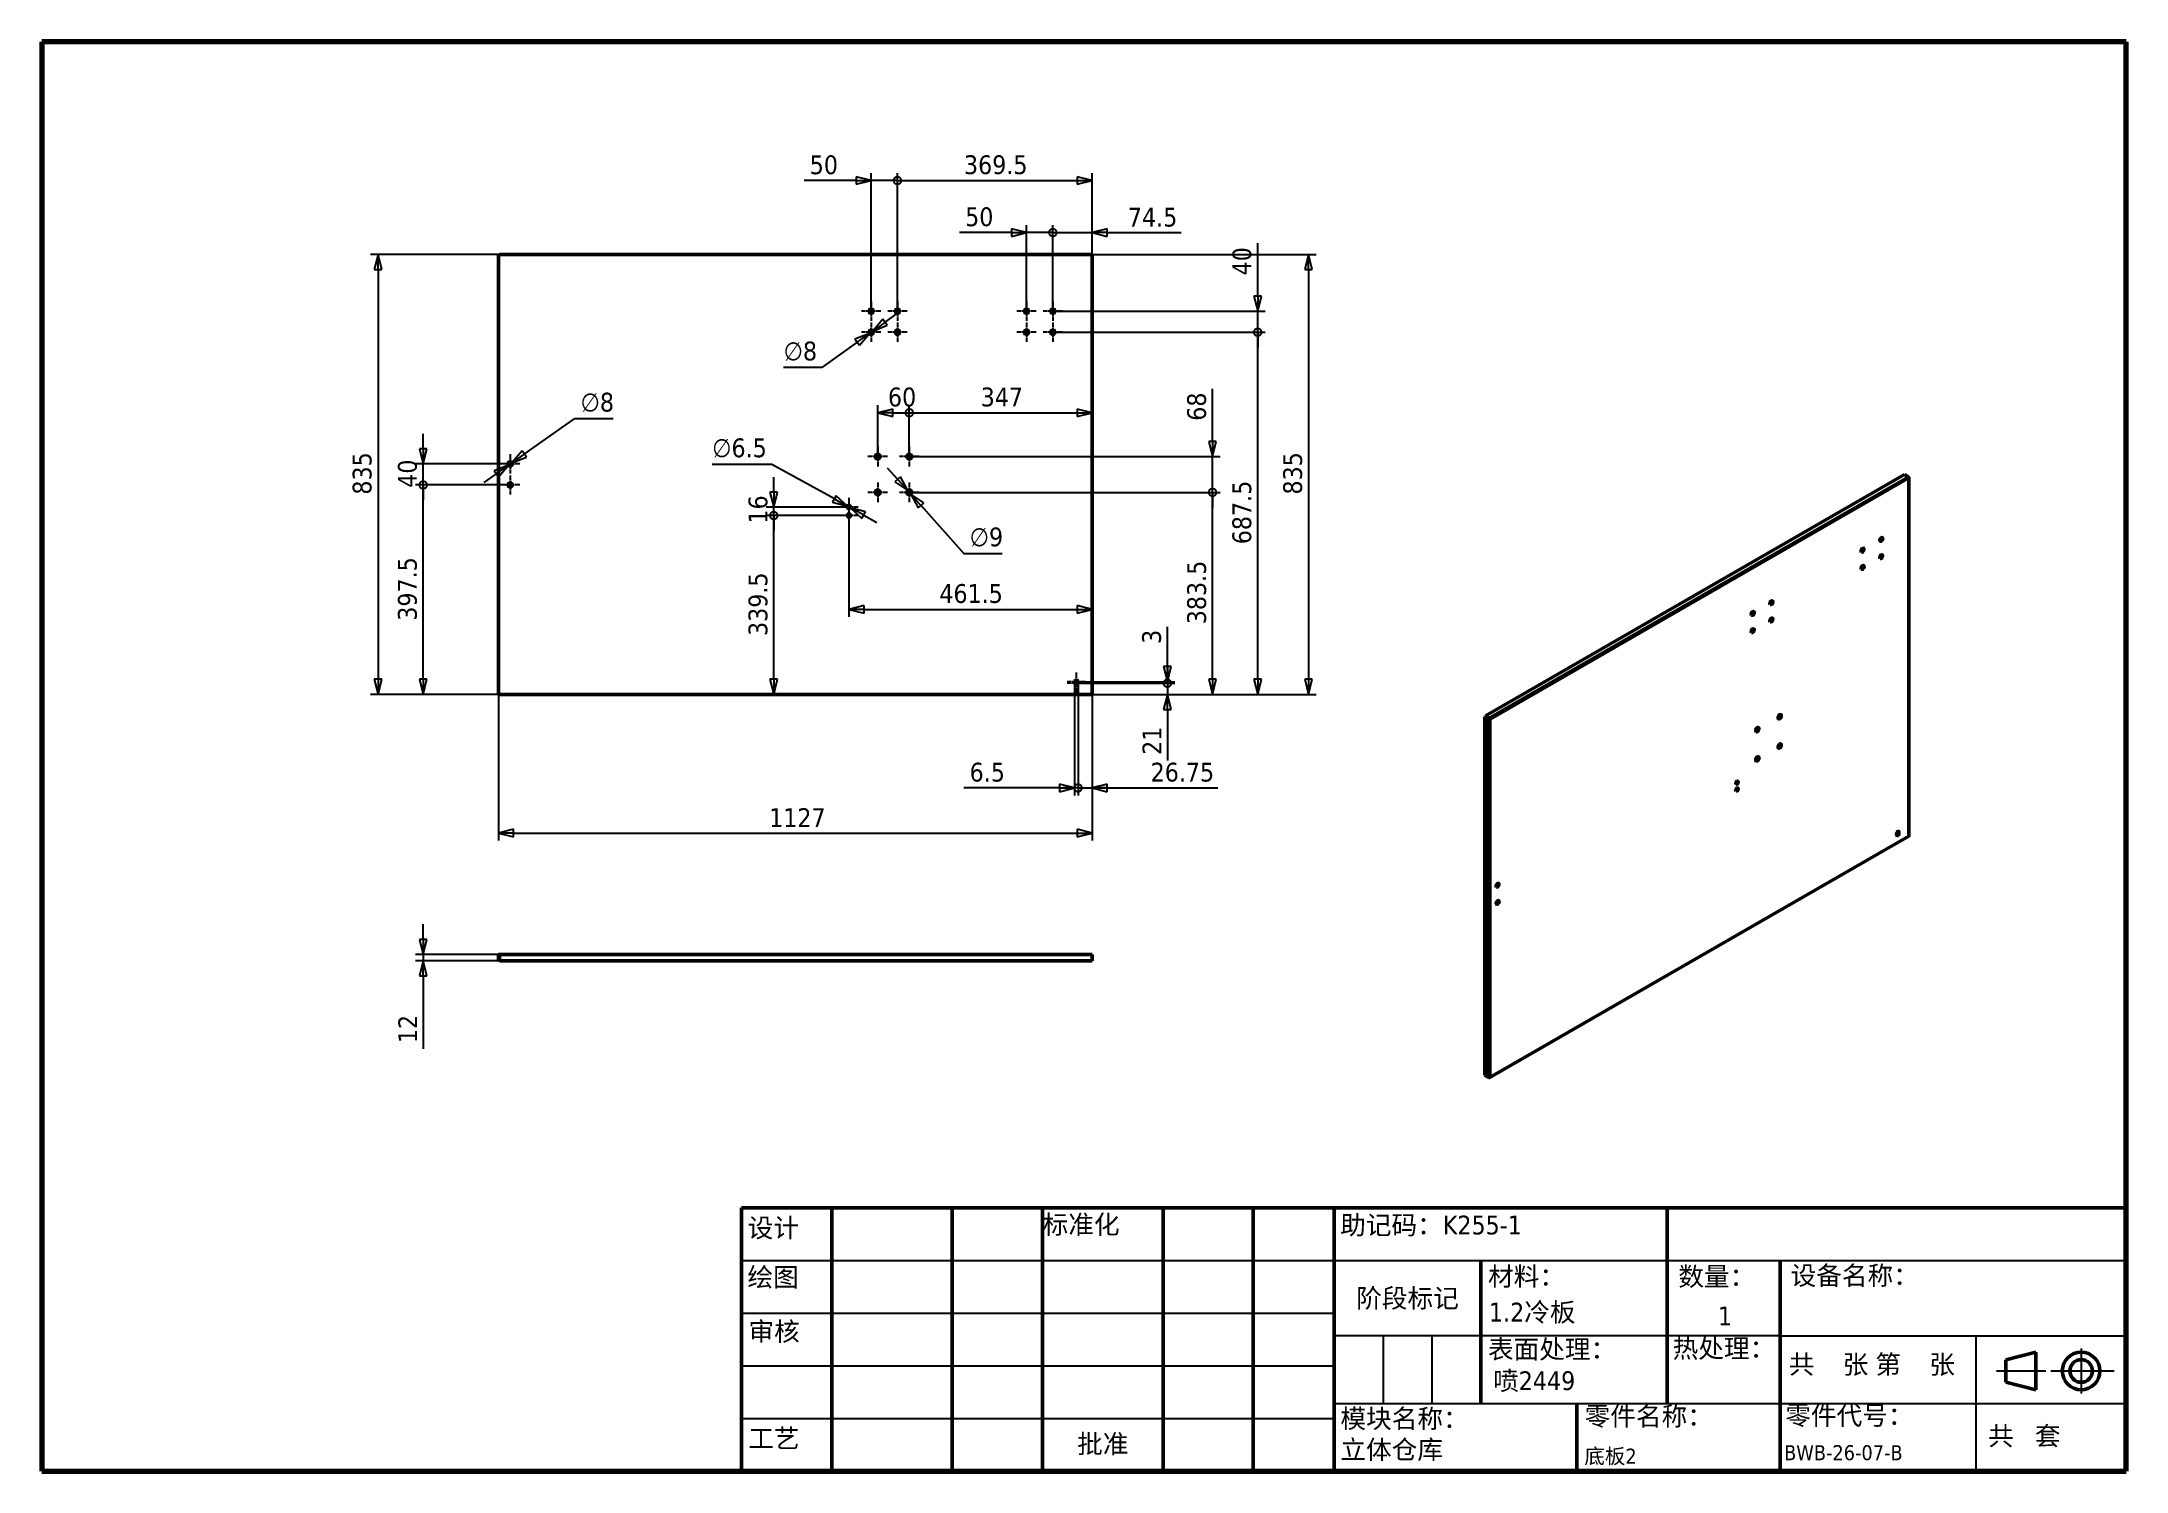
# Model space of a CAD drawing. Header units: millimetres. Extents: x 143 to 4100, y 143 to 2857.
import ezdxf
from ezdxf.enums import TextEntityAlignment as Align

# ---------------------------------------------------------------- set-up
doc = ezdxf.new("R2010")
doc.units = ezdxf.units.MM
doc.header["$LTSCALE"] = 14.285714
doc.linetypes.add('CHAIN', pattern=[0.3543, 0.2362, -0.0295, 0.0591, -0.0295])
for name, color, linetype, lineweight in [('中心标记 (ISO)', 1, 'Continuous', 25), ('中心线 (ISO)', 1, 'Continuous', 25), ('可见 (ISO)', 7, 'Continuous', 50), ('可见窄的 (ISO)', 7, 'Continuous', 35), ('图框 (ISO)', 7, 'Continuous', 70), ('尺寸 (ISO)', 5, 'Continuous', 25), ('标题 (ISO)', 7, 'Continuous', 50), ('符号 (ISO)', 7, 'Continuous', 25)]:
    doc.layers.add(name, color=color, linetype=linetype, lineweight=lineweight)
doc.styles.add('文本样式19', font='tahoma.ttf')
doc.styles.add('文本样式91', font='tahoma.ttf')
doc.styles.add('注释文本 (ISO)', font='tahoma.ttf')
doc.dimstyles.new('默认 (GB)', dxfattribs={"dimscale": 14.285714, "dimtxt": 2.5, "dimasz": 2, "dimexe": 1, "dimexo": 0, "dimgap": 0.75, "dimtad": 1, "dimtoh": 1, "dimrnd": 1e-08, "dimdsep": 46, "dimtxsty": '注释文本 (ISO)', "dimblk": 'Filled-1', "dimcen": 0.09, "dimdle": 10, "dimclrd": 256, "dimclre": 256, "dimclrt": 256, "dimaunit": 1, "dimazin": 2, "dimtfac": 0.8, "dimtdec": 3, "dimtmove": 0, "dimatfit": 3, "dimldrblk": 'Filled-2', "dimfxl": 0, "dimtolj": 1, "dimtzin": 0, "dimlwd": -1, "dimlwe": -1, "dimarcsym": 0})

msp = doc.modelspace()

# ---------------------------------------------------------------- texts
at = {"layer": '符号 (ISO)', "insert": (3324.8196, 455.7257), "char_height": 35.71429, "attachment_point": 1, "style": '注释文本 (ISO)'}
msp.add_mtext('{1}', dxfattribs=at)
at = {"layer": '符号 (ISO)', "insert": (2897.9641, 332.7772), "char_height": 35.71429, "width": 228.571429, "attachment_point": 1, "style": '注释文本 (ISO)'}
msp.add_mtext('{喷2449}', dxfattribs=at)

# ---------------------------------------------------------------- blocks, each defined once
blk = doc.blocks.new('图框 A3-A4')
at = {"layer": '图框 (ISO)'}
for p, q in [((287, 200), (10, 200)), ((10, 200), (10, 10)), ((287, 10), (287, 200)), ((10, 10), (287, 10))]:
    blk.add_line(p, q, dxfattribs=at)
blk = doc.blocks.new('标题栏 GB1')
at = {"layer": '标题 (ISO)'}
for p, q in [((194.57, 65.23), (194.57, 72.23)), ((194.57, 72.23), (378.57, 72.23)), ((206.57, 65.23), (206.57, 72.23)), ((222.57, 65.23), (222.57, 72.23)), ((234.57, 65.23), (234.57, 72.23)), ((250.57, 65.23), (250.57, 72.23)), ((262.57, 65.23), (262.57, 72.23)), ((273.31, 65.23), (273.31, 72.23)), ((317.57, 65.23), (317.57, 72.23)), ((378.57, 72.23), (378.57, 65.23)), ((194.57, 37.23), (194.57, 65.23)), ((206.57, 37.23), (206.57, 65.23)), ((222.57, 44.23), (222.57, 65.23)), ((234.57, 37.23), (234.57, 65.23)), ((250.57, 37.23), (250.57, 65.23)), ((262.57, 37.23), (262.57, 65.23)), ((273.31, 65.23), (273.31, 37.23)), ((317.57, 55.23), (317.57, 65.23)), ((378.57, 65.23), (378.57, 37.23)), ((317.57, 55.23), (317.57, 46.23)), ((366.57, 53.06), (362.57, 52.06)), ((366.57, 48.06), (366.57, 53.06)), ((362.57, 52.06), (362.57, 49.06)), ((362.57, 49.06), (366.57, 48.06)), ((305.57, 46.23), (305.57, 37.23)), ((222.57, 44.23), (222.57, 37.23)), ((378.57, 37.23), (194.57, 37.23))]:
    blk.add_line(p, q, dxfattribs=at)
at = {"layer": '标题 (ISO)', "lineweight": 25}
for p, q in [((194.57, 65.23), (273.31, 65.23)), ((273.31, 65.23), (378.57, 65.23)), ((194.57, 58.23), (273.31, 58.23)), ((332.57, 55.23), (273.31, 55.23)), ((279.81, 55.23), (279.81, 46.23)), ((286.31, 55.23), (286.31, 46.23)), ((332.57, 55.23), (378.57, 55.23)), ((358.57, 55.23), (358.57, 46.23)), ((372.58, 53.56), (372.58, 47.56)), ((194.57, 51.23), (273.31, 51.23)), ((361.32, 50.56), (367.88, 50.56)), ((368.55, 50.56), (370.07, 50.56)), ((370.07, 50.56), (376.97, 50.56)), ((273.31, 46.23), (378.57, 46.23)), ((358.57, 46.23), (358.57, 37.23)), ((194.57, 44.23), (273.31, 44.23))]:
    blk.add_line(p, q, dxfattribs=at)
at = {"layer": '标题 (ISO)', "lineweight": 50}
for p, q in [((292.81, 65.23), (292.81, 46.23)), ((332.57, 65.23), (332.57, 37.23))]:
    blk.add_line(p, q, dxfattribs=at)
at = {"layer": '标题 (ISO)'}
for radius in [2.5, 1.5]:
    blk.add_circle((372.57, 50.56), radius, dxfattribs=at)
at = {"layer": '标题 (ISO)', "style": '注释文本 (ISO)'}
blk.add_text('阶段标记', height=2.5, dxfattribs=at).set_placement((283.06, 60.23), align=Align.MIDDLE_CENTER)
at = {"layer": '标题 (ISO)', "char_height": 2.5, "style": '注释文本 (ISO)'}
for s, insert, attachment_point in [('\\fTahoma|b0|i0;设计', (195.38, 70.83), 1), ('\\fTahoma|b0|i0;标准化', (234.57, 71.28), 1), ('助记码：K255-1', (274.11, 71.21), 1), ('\\fTahoma|b0|i0;绘图', (195.35, 64.28), 1), ('\\fTahoma|b0|i0;材料：', (293.76, 64.39), 1), ('\\fTahoma|b0|i0;数量：', (319.04, 64.37), 1), ('\\fTahoma|b0|i0;设备名称：', (333.96, 64.5), 1), ('\\fTahoma|b0|i0;审核', (195.48, 57.07), 1), ('\\fTahoma|b0|i0;热处理：', (318.29, 54.82), 1), ('\\fTahoma|b0|i0;零件名称：', (306.59, 45.8), 1), ('\\fTahoma|b0|i0;零件代号：', (333.25, 45.9), 1), ('\\fTahoma|b0|i0;批准', (242.57, 40.73), 5)]:
    blk.add_mtext(s, dxfattribs=dict(at, insert=insert, attachment_point=attachment_point))
at = {"layer": '标题 (ISO)', "char_height": 2.5, "attachment_point": 1, "style": '注释文本 (ISO)'}
for s, insert, width in [('\\fTahoma|b0|i0;表面处理：', (293.74, 54.71), 17.19), ('共    张 第    张', (333.72, 52.69), 27.2374), ('\\fTahoma|b0|i0;工艺', (195.45, 42.85), 6.876), ('\\fTahoma|b0|i0;  共   套', (358.32, 43.18), 17.7919)]:
    blk.add_mtext(s, dxfattribs=dict(at, insert=insert, width=width))
at = {"layer": '标题 (ISO)', "insert": (274.14, 45.48), "char_height": 2.5, "attachment_point": 1, "line_spacing_factor": 0.987884, "style": '注释文本 (ISO)'}
blk.add_mtext('模块名称：\\P立体仓库', dxfattribs=at)
at = {"layer": '标题 (ISO)'}
for tag, p, height, style in [('材料_001', (293.88, 57.13), 2.5, '注释文本 (ISO)'), ('零件代号_001', (306.55, 38.24), 2, '文本样式91'), ('描述_001', (333.1, 38.7), 2, '文本样式91')]:
    blk.add_attdef(tag, p, '', height=height, dxfattribs=dict(at, style=style))
at = {"layer": '标题 (ISO)', "style": '文本样式91'}
blk.add_attdef('热处理', text='', height=2, dxfattribs=at).set_placement((318.2, 50.63), align=Align.TOP_LEFT)
at = {"layer": '标题 (ISO)', "style": '文本样式19'}
for tag, p in [('工程核准人', (256.57, 40.73)), ('工程批准日期', (267.94, 40.73))]:
    blk.add_attdef(tag, text='', height=1, dxfattribs=at).set_placement(p, align=Align.MIDDLE_CENTER)
blk = doc.blocks.new('Filled-1')
at = {"color": 0}
for p, q in [((0, 0), (-1, 0.25)), ((-1, 0.25), (-1, -0.25)), ((-1, 0), (0, 0)), ((-1, -0.25), (0, 0))]:
    blk.add_line(p, q, dxfattribs=at)
at = {"color": 0, "flags": 128}
blk.add_lwpolyline([(-1, -0.25), (0, 0)], dxfattribs=at)
at = {"color": 0}
blk.add_solid([(-1, -0.25), (0, 0), (-1, 0.25), (-1, -0.25)], dxfattribs=at)
blk = doc.blocks.new('*D7')
at = {"layer": 'Defpoints', "color": 0}
for p in [(1012.2, 2453), (781.3, 1618), (1012.2, 1618)]:
    blk.add_point(p, dxfattribs=at)
at = {"layer": '尺寸 (ISO)'}
for p, q in [((1012.2, 2453), (767, 2453)), ((781.3, 2424.4), (781.3, 1646.6)), ((1012.2, 1618), (767, 1618))]:
    blk.add_line(p, q, dxfattribs=at)
at = {"layer": '尺寸 (ISO)', "xscale": 28.57142857142857, "yscale": 28.57142857142857, "zscale": 28.57142857142857}
for p, rotation in [((781.3, 2453), 90), ((781.3, 1618), 270)]:
    blk.add_blockref('Filled-1', p, dxfattribs=dict(at, rotation=rotation))
at = {"layer": '尺寸 (ISO)', "insert": (733.2, 1997.2), "char_height": 35.71, "attachment_point": 1, "rotation": 90, "style": '注释文本 (ISO)'}
blk.add_mtext('\\A1;835', dxfattribs=at)
blk = doc.blocks.new('Filled-2')
at = {"color": 0}
for p, q in [((0, 0), (-1, 0.125)), ((-1, 0.125), (-1, -0.125)), ((-1, 0), (0, 0)), ((-1, -0.125), (0, 0))]:
    blk.add_line(p, q, dxfattribs=at)
at = {"color": 0, "flags": 128}
blk.add_lwpolyline([(-1, -0.125), (0, 0)], dxfattribs=at)
at = {"color": 0}
blk.add_solid([(-1, -0.125), (0, 0), (-1, 0.125), (-1, -0.125)], dxfattribs=at)
blk = doc.blocks.new('*D8')
at = {"layer": 'Defpoints', "color": 0}
for p in [(1009.8, 1620.4), (2136.8, 1620.4), (2136.8, 1354.6)]:
    blk.add_point(p, dxfattribs=at)
at = {"layer": '尺寸 (ISO)'}
for p, q in [((1009.8, 1620.4), (1009.8, 1340.3)), ((2136.8, 1620.4), (2136.8, 1340.3)), ((1038.4, 1354.6), (2108.3, 1354.6))]:
    blk.add_line(p, q, dxfattribs=at)
at = {"layer": '尺寸 (ISO)', "xscale": 28.57142857142857, "yscale": 28.57142857142857, "zscale": 28.57142857142857, "rotation": 180}
blk.add_blockref('Filled-1', (1009.8, 1354.6), dxfattribs=at)
at = {"layer": '尺寸 (ISO)', "xscale": 28.57142857142857, "yscale": 28.57142857142857, "zscale": 28.57142857142857}
blk.add_blockref('Filled-1', (2136.8, 1354.6), dxfattribs=at)
at = {"layer": '尺寸 (ISO)', "insert": (1523.7, 1401.8), "char_height": 35.71, "attachment_point": 1, "style": '注释文本 (ISO)'}
blk.add_mtext('\\A1;1127', dxfattribs=at)
blk = doc.blocks.new('*D9')
at = {"layer": 'Defpoints', "color": 0}
for p in [(867, 1112.3), (1011.9, 1124.3), (1012.2, 1112.3)]:
    blk.add_point(p, dxfattribs=at)
at = {"layer": '尺寸 (ISO)'}
for p, q in [((867, 1152.9), (867, 1181.5)), ((1011.9, 1124.3), (852.7, 1124.3)), ((1012.2, 1112.3), (852.7, 1112.3)), ((867, 1124.3), (867, 1112.3)), ((867, 1083.8), (867, 945))]:
    blk.add_line(p, q, dxfattribs=at)
at = {"layer": '尺寸 (ISO)', "xscale": 28.57142857142857, "yscale": 28.57142857142857, "zscale": 28.57142857142857}
for p, rotation in [((867, 1124.3), 270), ((867, 1112.3), 90)]:
    blk.add_blockref('Filled-1', p, dxfattribs=dict(at, rotation=rotation))
at = {"layer": '尺寸 (ISO)', "insert": (819.8, 955.8), "char_height": 35.71, "attachment_point": 1, "rotation": 90, "style": '注释文本 (ISO)'}
blk.add_mtext('\\A1;12', dxfattribs=at)
blk = doc.blocks.new('_DotSmall')
at = {"color": 0, "linetype": 'ByBlock', "const_width": 0.5}
blk.add_lwpolyline([(-0.0625, 0, 1), (0.0625, 0, 1)], format="xyb", close=True, dxfattribs=at)
blk = doc.blocks.new('*D10')
at = {"layer": 'Defpoints', "color": 0}
for p in [(867, 2015.5), (1032.3, 2015.5), (1012.2, 1618)]:
    blk.add_point(p, dxfattribs=at)
at = {"layer": '尺寸 (ISO)'}
for p, q in [((1032.3, 2015.5), (852.7, 2015.5)), ((867, 1646.6), (867, 2015.5)), ((1012.2, 1618), (852.7, 1618))]:
    blk.add_line(p, q, dxfattribs=at)
at = {"layer": '尺寸 (ISO)', "xscale": 28.57142857142857, "yscale": 28.57142857142857, "zscale": 28.57142857142857}
for name, p, rotation in [('_DotSmall', (867, 2015.5), 90), ('Filled-1', (867, 1618), 270)]:
    blk.add_blockref(name, p, dxfattribs=dict(at, rotation=rotation))
at = {"layer": '尺寸 (ISO)', "insert": (819.1, 1757.8), "char_height": 35.71, "attachment_point": 1, "rotation": 90, "style": '注释文本 (ISO)'}
blk.add_mtext('\\A1;397.5', dxfattribs=at)
blk = doc.blocks.new('*D12')
at = {"layer": 'Defpoints', "color": 0}
for p in [(867, 2055.5), (1032.3, 2055.5), (1032.3, 2015.5)]:
    blk.add_point(p, dxfattribs=at)
at = {"layer": '尺寸 (ISO)'}
for p, q in [((867, 2084.1), (867, 2112.6)), ((1032.3, 2055.5), (852.7, 2055.5)), ((867, 2015.5), (867, 2055.5)), ((1032.3, 2015.5), (852.7, 2015.5)), ((867, 2015.5), (867, 1986.9))]:
    blk.add_line(p, q, dxfattribs=at)
at = {"layer": '尺寸 (ISO)', "xscale": 28.57142857142857, "yscale": 28.57142857142857, "zscale": 28.57142857142857}
for name, p, rotation in [('Filled-1', (867, 2055.5), 270), ('_DotSmall', (867, 2015.5), 90)]:
    blk.add_blockref(name, p, dxfattribs=dict(at, rotation=rotation))
at = {"layer": '尺寸 (ISO)', "insert": (819.1, 2010.2), "char_height": 35.71, "attachment_point": 1, "rotation": 90, "style": '注释文本 (ISO)'}
blk.add_mtext('\\A1;40', dxfattribs=at)
blk = doc.blocks.new('*D13')
at = {"layer": 'Defpoints', "color": 0}
for p in [(2110.1, 1639), (2136.8, 1620.4), (2136.8, 1440.3)]:
    blk.add_point(p, dxfattribs=at)
at = {"layer": '尺寸 (ISO)'}
for p, q in [((2110.1, 1639), (2110.1, 1426)), ((2136.8, 1620.4), (2136.8, 1426)), ((2110.1, 1440.3), (2081.5, 1440.3)), ((2110.1, 1440.3), (2136.8, 1440.3)), ((2165.4, 1440.3), (2375.6, 1440.3))]:
    blk.add_line(p, q, dxfattribs=at)
at = {"layer": '尺寸 (ISO)', "xscale": 28.57142857142857, "yscale": 28.57142857142857, "zscale": 28.57142857142857}
blk.add_blockref('_DotSmall', (2110.1, 1440.3), dxfattribs=at)
at = {"layer": '尺寸 (ISO)', "xscale": 28.57142857142857, "yscale": 28.57142857142857, "zscale": 28.57142857142857, "rotation": 180}
blk.add_blockref('Filled-1', (2136.8, 1440.3), dxfattribs=at)
at = {"layer": '尺寸 (ISO)', "insert": (2247.9, 1488.2), "char_height": 35.71, "attachment_point": 1, "style": '注释文本 (ISO)'}
blk.add_mtext('\\A1;26.75', dxfattribs=at)
blk = doc.blocks.new('*D14')
at = {"layer": 'Defpoints', "color": 0}
for p in [(2103.6, 1639), (2110.1, 1639), (2110.1, 1440.3)]:
    blk.add_point(p, dxfattribs=at)
at = {"layer": '尺寸 (ISO)'}
for p, q in [((2103.6, 1639), (2103.6, 1426)), ((2110.1, 1639), (2110.1, 1426)), ((2075, 1440.3), (1893.6, 1440.3)), ((2110.1, 1440.3), (2103.6, 1440.3)), ((2110.1, 1440.3), (2167.2, 1440.3))]:
    blk.add_line(p, q, dxfattribs=at)
at = {"layer": '尺寸 (ISO)', "xscale": 28.57142857142857, "yscale": 28.57142857142857, "zscale": 28.57142857142857}
blk.add_blockref('Filled-1', (2103.6, 1440.3), dxfattribs=at)
at = {"layer": '尺寸 (ISO)', "xscale": 28.57142857142857, "yscale": 28.57142857142857, "zscale": 28.57142857142857, "rotation": 180}
blk.add_blockref('_DotSmall', (2110.1, 1440.3), dxfattribs=at)
at = {"layer": '尺寸 (ISO)', "insert": (1904.3, 1488.2), "char_height": 35.71, "attachment_point": 1, "style": '注释文本 (ISO)'}
blk.add_mtext('\\A1;6.5', dxfattribs=at)
blk = doc.blocks.new('*D15')
at = {"layer": 'Defpoints', "color": 0}
for p in [(2110.1, 1639), (2279.7, 1639), (2136.8, 1618)]:
    blk.add_point(p, dxfattribs=at)
at = {"layer": '尺寸 (ISO)'}
for p, q in [((2279.7, 1639), (2279.7, 1696.1)), ((2110.1, 1639), (2294, 1639)), ((2279.7, 1639), (2279.7, 1618)), ((2136.8, 1618), (2294, 1618)), ((2279.7, 1589.4), (2279.7, 1492.4))]:
    blk.add_line(p, q, dxfattribs=at)
at = {"layer": '尺寸 (ISO)', "xscale": 28.57142857142857, "yscale": 28.57142857142857, "zscale": 28.57142857142857}
for name, p, rotation in [('_DotSmall', (2279.7, 1639), 270), ('Filled-1', (2279.7, 1618), 90)]:
    blk.add_blockref(name, p, dxfattribs=dict(at, rotation=rotation))
at = {"layer": '尺寸 (ISO)', "insert": (2232.5, 1503.1), "char_height": 35.71, "attachment_point": 1, "rotation": 90, "style": '注释文本 (ISO)'}
blk.add_mtext('\\A1;21', dxfattribs=at)
blk = doc.blocks.new('*D16')
at = {"layer": 'Defpoints', "color": 0}
for p in [(2110.1, 1642), (2110.1, 1639), (2279.7, 1642)]:
    blk.add_point(p, dxfattribs=at)
at = {"layer": '尺寸 (ISO)'}
for p, q in [((2279.7, 1670.6), (2279.7, 1746.2)), ((2110.1, 1642), (2294, 1642)), ((2110.1, 1639), (2294, 1639)), ((2279.7, 1639), (2279.7, 1642)), ((2279.7, 1639), (2279.7, 1610.4))]:
    blk.add_line(p, q, dxfattribs=at)
at = {"layer": '尺寸 (ISO)', "xscale": 28.57142857142857, "yscale": 28.57142857142857, "zscale": 28.57142857142857}
for name, p, rotation in [('Filled-1', (2279.7, 1642), 270), ('_DotSmall', (2279.7, 1639), 90)]:
    blk.add_blockref(name, p, dxfattribs=dict(at, rotation=rotation))
at = {"layer": '尺寸 (ISO)', "insert": (2231.8, 1713.8), "char_height": 35.71, "attachment_point": 1, "rotation": 90, "style": '注释文本 (ISO)'}
blk.add_mtext('\\A1;3', dxfattribs=at)
blk = doc.blocks.new('*D17')
at = {"layer": 'Defpoints', "color": 0}
for p in [(1789.8, 2001.5), (2365.4, 2001.5), (2136.8, 1618)]:
    blk.add_point(p, dxfattribs=at)
at = {"layer": '尺寸 (ISO)'}
for p, q in [((1789.8, 2001.5), (2379.7, 2001.5)), ((2365.4, 1646.6), (2365.4, 2001.5)), ((2136.8, 1618), (2379.7, 1618))]:
    blk.add_line(p, q, dxfattribs=at)
at = {"layer": '尺寸 (ISO)', "xscale": 28.57142857142857, "yscale": 28.57142857142857, "zscale": 28.57142857142857}
for name, p, rotation in [('_DotSmall', (2365.4, 2001.5), 90), ('Filled-1', (2365.4, 1618), 270)]:
    blk.add_blockref(name, p, dxfattribs=dict(at, rotation=rotation))
at = {"layer": '尺寸 (ISO)', "insert": (2317.3, 1751.1), "char_height": 35.71, "attachment_point": 1, "rotation": 90, "style": '注释文本 (ISO)'}
blk.add_mtext('\\A1;383.5', dxfattribs=at)
blk = doc.blocks.new('*D18')
at = {"layer": 'Defpoints', "color": 0}
for p in [(1789.8, 2069.5), (2365.4, 2069.5), (1789.8, 2001.5)]:
    blk.add_point(p, dxfattribs=at)
at = {"layer": '尺寸 (ISO)'}
for p, q in [((2365.4, 2098.1), (2365.4, 2197.9)), ((1789.8, 2069.5), (2379.7, 2069.5)), ((2365.4, 2001.5), (2365.4, 2069.5)), ((1789.8, 2001.5), (2379.7, 2001.5)), ((2365.4, 2001.5), (2365.4, 1972.9))]:
    blk.add_line(p, q, dxfattribs=at)
at = {"layer": '尺寸 (ISO)', "xscale": 28.57142857142857, "yscale": 28.57142857142857, "zscale": 28.57142857142857}
for name, p, rotation in [('Filled-1', (2365.4, 2069.5), 270), ('_DotSmall', (2365.4, 2001.5), 90)]:
    blk.add_blockref(name, p, dxfattribs=dict(at, rotation=rotation))
at = {"layer": '尺寸 (ISO)', "insert": (2317.3, 2137.4), "char_height": 35.71, "attachment_point": 1, "rotation": 90, "style": '注释文本 (ISO)'}
blk.add_mtext('\\A1;68', dxfattribs=at)
blk = doc.blocks.new('*D19')
at = {"layer": 'Defpoints', "color": 0}
for p in [(2062.3, 2305.5), (2451.1, 2305.5), (2136.8, 1618)]:
    blk.add_point(p, dxfattribs=at)
at = {"layer": '尺寸 (ISO)'}
for p, q in [((2062.3, 2305.5), (2465.4, 2305.5)), ((2451.1, 1646.6), (2451.1, 2305.5)), ((2136.8, 1618), (2465.4, 1618))]:
    blk.add_line(p, q, dxfattribs=at)
at = {"layer": '尺寸 (ISO)', "xscale": 28.57142857142857, "yscale": 28.57142857142857, "zscale": 28.57142857142857}
for name, p, rotation in [('_DotSmall', (2451.1, 2305.5), 90), ('Filled-1', (2451.1, 1618), 270)]:
    blk.add_blockref(name, p, dxfattribs=dict(at, rotation=rotation))
at = {"layer": '尺寸 (ISO)', "insert": (2403.1, 1903), "char_height": 35.71, "attachment_point": 1, "rotation": 90, "style": '注释文本 (ISO)'}
blk.add_mtext('\\A1;687.5', dxfattribs=at)
blk = doc.blocks.new('*D20')
at = {"layer": 'Defpoints', "color": 0}
for p in [(2062.3, 2345.5), (2451.1, 2345.5), (2062.3, 2305.5)]:
    blk.add_point(p, dxfattribs=at)
at = {"layer": '尺寸 (ISO)'}
for p, q in [((2451.1, 2374.1), (2451.1, 2474.8)), ((2062.3, 2345.5), (2465.4, 2345.5)), ((2451.1, 2305.5), (2451.1, 2345.5)), ((2062.3, 2305.5), (2465.4, 2305.5)), ((2451.1, 2305.5), (2451.1, 2276.9))]:
    blk.add_line(p, q, dxfattribs=at)
at = {"layer": '尺寸 (ISO)', "xscale": 28.57142857142857, "yscale": 28.57142857142857, "zscale": 28.57142857142857}
for name, p, rotation in [('Filled-1', (2451.1, 2345.5), 270), ('_DotSmall', (2451.1, 2305.5), 90)]:
    blk.add_blockref(name, p, dxfattribs=dict(at, rotation=rotation))
at = {"layer": '尺寸 (ISO)', "insert": (2403.2, 2413.4), "char_height": 35.71, "attachment_point": 1, "rotation": 90, "style": '注释文本 (ISO)'}
blk.add_mtext('\\A1;40', dxfattribs=at)
blk = doc.blocks.new('*D21')
at = {"layer": 'Defpoints', "color": 0}
for p in [(2136.8, 2453), (2136.8, 1618), (2547.6, 1618)]:
    blk.add_point(p, dxfattribs=at)
at = {"layer": '尺寸 (ISO)'}
for p, q in [((2136.8, 2453), (2561.9, 2453)), ((2547.6, 2424.4), (2547.6, 1646.6)), ((2136.8, 1618), (2561.9, 1618))]:
    blk.add_line(p, q, dxfattribs=at)
at = {"layer": '尺寸 (ISO)', "xscale": 28.57142857142857, "yscale": 28.57142857142857, "zscale": 28.57142857142857}
for p, rotation in [((2547.6, 2453), 90), ((2547.6, 1618), 270)]:
    blk.add_blockref('Filled-1', p, dxfattribs=dict(at, rotation=rotation))
at = {"layer": '尺寸 (ISO)', "insert": (2499.6, 1997.4), "char_height": 35.71, "attachment_point": 1, "rotation": 90, "style": '注释文本 (ISO)'}
blk.add_mtext('\\A1;835', dxfattribs=at)
blk = doc.blocks.new('*D22')
at = {"layer": 'Defpoints', "color": 0}
for p in [(2062.3, 2494.7), (2012.3, 2345.5), (2062.3, 2345.5)]:
    blk.add_point(p, dxfattribs=at)
at = {"layer": '尺寸 (ISO)'}
for p, q in [((1983.8, 2494.7), (1885.1, 2494.7)), ((2012.3, 2345.5), (2012.3, 2509)), ((2062.3, 2494.7), (2012.3, 2494.7)), ((2062.3, 2345.5), (2062.3, 2509)), ((2062.3, 2494.7), (2119.5, 2494.7))]:
    blk.add_line(p, q, dxfattribs=at)
at = {"layer": '尺寸 (ISO)', "xscale": 28.57142857142857, "yscale": 28.57142857142857, "zscale": 28.57142857142857}
blk.add_blockref('Filled-1', (2012.3, 2494.7), dxfattribs=at)
at = {"layer": '尺寸 (ISO)', "xscale": 28.57142857142857, "yscale": 28.57142857142857, "zscale": 28.57142857142857, "rotation": 180}
blk.add_blockref('_DotSmall', (2062.3, 2494.7), dxfattribs=at)
at = {"layer": '尺寸 (ISO)', "insert": (1895.8, 2542.6), "char_height": 35.71, "attachment_point": 1, "style": '注释文本 (ISO)'}
blk.add_mtext('\\A1;50', dxfattribs=at)
blk = doc.blocks.new('*D23')
at = {"layer": 'Defpoints', "color": 0}
for p in [(2136.8, 2494.7), (2136.8, 2450.6), (2062.3, 2345.5)]:
    blk.add_point(p, dxfattribs=at)
at = {"layer": '尺寸 (ISO)'}
for p, q in [((2062.3, 2494.7), (2033.8, 2494.7)), ((2062.3, 2345.5), (2062.3, 2509)), ((2062.3, 2494.7), (2136.8, 2494.7)), ((2136.8, 2450.6), (2136.8, 2509)), ((2165.4, 2494.7), (2305.8, 2494.7))]:
    blk.add_line(p, q, dxfattribs=at)
at = {"layer": '尺寸 (ISO)', "xscale": 28.57142857142857, "yscale": 28.57142857142857, "zscale": 28.57142857142857}
blk.add_blockref('_DotSmall', (2062.3, 2494.7), dxfattribs=at)
at = {"layer": '尺寸 (ISO)', "xscale": 28.57142857142857, "yscale": 28.57142857142857, "zscale": 28.57142857142857, "rotation": 180}
blk.add_blockref('Filled-1', (2136.8, 2494.7), dxfattribs=at)
at = {"layer": '尺寸 (ISO)', "insert": (2204.7, 2541.9), "char_height": 35.71, "attachment_point": 1, "style": '注释文本 (ISO)'}
blk.add_mtext('\\A1;74.5', dxfattribs=at)
blk = doc.blocks.new('*D24')
at = {"layer": 'Defpoints', "color": 0}
for p in [(1767.3, 2593.5), (1717.3, 2345.5), (1767.3, 2345.5)]:
    blk.add_point(p, dxfattribs=at)
at = {"layer": '尺寸 (ISO)'}
for p, q in [((1688.8, 2593.5), (1590.1, 2593.5)), ((1717.3, 2345.5), (1717.3, 2607.7)), ((1767.3, 2593.5), (1717.3, 2593.5)), ((1767.3, 2345.5), (1767.3, 2607.7)), ((1767.3, 2593.5), (1824.5, 2593.5))]:
    blk.add_line(p, q, dxfattribs=at)
at = {"layer": '尺寸 (ISO)', "xscale": 28.57142857142857, "yscale": 28.57142857142857, "zscale": 28.57142857142857}
blk.add_blockref('Filled-1', (1717.3, 2593.5), dxfattribs=at)
at = {"layer": '尺寸 (ISO)', "xscale": 28.57142857142857, "yscale": 28.57142857142857, "zscale": 28.57142857142857, "rotation": 180}
blk.add_blockref('_DotSmall', (1767.3, 2593.5), dxfattribs=at)
at = {"layer": '尺寸 (ISO)', "insert": (1600.8, 2641.3), "char_height": 35.71, "attachment_point": 1, "style": '注释文本 (ISO)'}
blk.add_mtext('\\A1;50', dxfattribs=at)
blk = doc.blocks.new('*D25')
at = {"layer": 'Defpoints', "color": 0}
for p in [(2136.8, 2593.5), (2136.8, 2450.6), (1767.3, 2345.5)]:
    blk.add_point(p, dxfattribs=at)
at = {"layer": '尺寸 (ISO)'}
for p, q in [((1767.3, 2345.5), (1767.3, 2607.7)), ((1767.3, 2593.5), (2108.3, 2593.5)), ((2136.8, 2450.6), (2136.8, 2607.7))]:
    blk.add_line(p, q, dxfattribs=at)
at = {"layer": '尺寸 (ISO)', "xscale": 28.57142857142857, "yscale": 28.57142857142857, "zscale": 28.57142857142857, "rotation": 180}
blk.add_blockref('_DotSmall', (1767.3, 2593.5), dxfattribs=at)
at = {"layer": '尺寸 (ISO)', "xscale": 28.57142857142857, "yscale": 28.57142857142857, "zscale": 28.57142857142857}
blk.add_blockref('Filled-1', (2136.8, 2593.5), dxfattribs=at)
at = {"layer": '尺寸 (ISO)', "insert": (1893.6, 2641.4), "char_height": 35.71, "attachment_point": 1, "style": '注释文本 (ISO)'}
blk.add_mtext('\\A1;369.5', dxfattribs=at)
blk = doc.blocks.new('*D26')
at = {"layer": 'Defpoints', "color": 0}
for p in [(1789.8, 2152.6), (1729.8, 2069.5), (1789.8, 2069.5)]:
    blk.add_point(p, dxfattribs=at)
at = {"layer": '尺寸 (ISO)'}
for p, q in [((1729.8, 2069.5), (1729.8, 2166.9)), ((1758.4, 2152.6), (1789.8, 2152.6)), ((1789.8, 2069.5), (1789.8, 2166.9))]:
    blk.add_line(p, q, dxfattribs=at)
at = {"layer": '尺寸 (ISO)', "xscale": 28.57142857142857, "yscale": 28.57142857142857, "zscale": 28.57142857142857, "rotation": 180}
blk.add_blockref('Filled-1', (1729.8, 2152.6), dxfattribs=at)
at = {"layer": '尺寸 (ISO)', "xscale": 28.57142857142857, "yscale": 28.57142857142857, "zscale": 28.57142857142857}
blk.add_blockref('_DotSmall', (1789.8, 2152.6), dxfattribs=at)
at = {"layer": '尺寸 (ISO)', "insert": (1749.3, 2200.5), "char_height": 35.71, "attachment_point": 1, "style": '注释文本 (ISO)'}
blk.add_mtext('\\A1;60', dxfattribs=at)
blk = doc.blocks.new('*D27')
at = {"layer": 'Defpoints', "color": 0}
for p in [(2136.8, 2450.6), (2136.8, 2152.6), (1789.8, 2069.5)]:
    blk.add_point(p, dxfattribs=at)
at = {"layer": '尺寸 (ISO)'}
for p, q in [((1789.8, 2069.5), (1789.8, 2166.9)), ((1789.8, 2152.6), (2108.3, 2152.6))]:
    blk.add_line(p, q, dxfattribs=at)
at = {"layer": '尺寸 (ISO)', "xscale": 28.57142857142857, "yscale": 28.57142857142857, "zscale": 28.57142857142857, "rotation": 180}
blk.add_blockref('_DotSmall', (1789.8, 2152.6), dxfattribs=at)
at = {"layer": '尺寸 (ISO)', "xscale": 28.57142857142857, "yscale": 28.57142857142857, "zscale": 28.57142857142857}
blk.add_blockref('Filled-1', (2136.8, 2152.6), dxfattribs=at)
at = {"layer": '尺寸 (ISO)', "insert": (1925.3, 2200.5), "char_height": 35.71, "attachment_point": 1, "style": '注释文本 (ISO)'}
blk.add_mtext('\\A1;347', dxfattribs=at)
blk = doc.blocks.new('*D28')
at = {"layer": 'Defpoints', "color": 0}
for p in [(1675.3, 1957.5), (2136.8, 1841.5), (2136.8, 1779.4)]:
    blk.add_point(p, dxfattribs=at)
at = {"layer": '尺寸 (ISO)'}
for p, q in [((1675.3, 1957.5), (1675.3, 1765.1)), ((1703.9, 1779.4), (2108.3, 1779.4))]:
    blk.add_line(p, q, dxfattribs=at)
at = {"layer": '尺寸 (ISO)', "xscale": 28.57142857142857, "yscale": 28.57142857142857, "zscale": 28.57142857142857, "rotation": 180}
blk.add_blockref('Filled-1', (1675.3, 1779.4), dxfattribs=at)
at = {"layer": '尺寸 (ISO)', "xscale": 28.57142857142857, "yscale": 28.57142857142857, "zscale": 28.57142857142857}
blk.add_blockref('Filled-1', (2136.8, 1779.4), dxfattribs=at)
at = {"layer": '尺寸 (ISO)', "insert": (1846.8, 1827.3), "char_height": 35.71, "attachment_point": 1, "style": '注释文本 (ISO)'}
blk.add_mtext('\\A1;461.5', dxfattribs=at)
blk = doc.blocks.new('*D29')
at = {"layer": 'Defpoints', "color": 0}
for p in [(1532.5, 1957.5), (1675.3, 1957.5), (1012.2, 1618)]:
    blk.add_point(p, dxfattribs=at)
at = {"layer": '尺寸 (ISO)'}
for p, q in [((1675.3, 1957.5), (1518.2, 1957.5)), ((1532.5, 1646.6), (1532.5, 1957.5))]:
    blk.add_line(p, q, dxfattribs=at)
at = {"layer": '尺寸 (ISO)', "xscale": 28.57142857142857, "yscale": 28.57142857142857, "zscale": 28.57142857142857}
for name, p, rotation in [('_DotSmall', (1532.5, 1957.5), 90), ('Filled-1', (1532.5, 1618), 270)]:
    blk.add_blockref(name, p, dxfattribs=dict(at, rotation=rotation))
at = {"layer": '尺寸 (ISO)', "insert": (1484.6, 1728.8), "char_height": 35.71, "attachment_point": 1, "rotation": 90, "style": '注释文本 (ISO)'}
blk.add_mtext('\\A1;339.5', dxfattribs=at)
blk = doc.blocks.new('*D30')
at = {"layer": 'Defpoints', "color": 0}
for p in [(1532.5, 1973.5), (1675.3, 1973.5), (1675.3, 1957.5)]:
    blk.add_point(p, dxfattribs=at)
at = {"layer": '尺寸 (ISO)'}
for p, q in [((1532.5, 2002.1), (1532.5, 2030.6)), ((1675.3, 1973.5), (1518.2, 1973.5)), ((1675.3, 1957.5), (1518.2, 1957.5)), ((1532.5, 1957.5), (1532.5, 1973.5)), ((1532.5, 1957.5), (1532.5, 1928.9))]:
    blk.add_line(p, q, dxfattribs=at)
at = {"layer": '尺寸 (ISO)', "xscale": 28.57142857142857, "yscale": 28.57142857142857, "zscale": 28.57142857142857}
for name, p, rotation in [('Filled-1', (1532.5, 1973.5), 270), ('_DotSmall', (1532.5, 1957.5), 90)]:
    blk.add_blockref(name, p, dxfattribs=dict(at, rotation=rotation))
at = {"layer": '尺寸 (ISO)', "insert": (1484.6, 1942.2), "char_height": 35.71, "attachment_point": 1, "rotation": 90, "style": '注释文本 (ISO)'}
blk.add_mtext('\\A1;16', dxfattribs=at)
blk = doc.blocks.new('*D31')
at = {"layer": 'Defpoints', "color": 0}
for p in [(1672.5, 1975.1), (1678.2, 1971.9)]:
    blk.add_point(p, dxfattribs=at)
at = {"layer": '尺寸 (ISO)'}
for p, q in [((1529, 2054.7), (1415.6, 2054.7)), ((1647.5, 1988.9), (1529, 2054.7)), ((1678.2, 1971.9), (1672.5, 1975.1)), ((1703.2, 1958.1), (1728.1, 1944.2))]:
    blk.add_line(p, q, dxfattribs=at)
at = {"layer": '尺寸 (ISO)', "xscale": 28.57142857142857, "yscale": 28.57142857142857, "zscale": 28.57142857142857}
for p, rotation in [((1672.5, 1975.1), 330.9730263003186), ((1678.2, 1971.9), 150.9730263003186)]:
    blk.add_blockref('Filled-1', p, dxfattribs=dict(at, rotation=rotation))
at = {"layer": '尺寸 (ISO)', "insert": (1415.6, 2103.9), "char_height": 35.71, "attachment_point": 1, "style": '注释文本 (ISO)'}
blk.add_mtext('\\A1;∅6.5', dxfattribs=at)
blk = doc.blocks.new('*D32')
at = {"layer": 'Defpoints', "color": 0}
for p in [(1786.8, 2004.8), (1792.8, 1998.1)]:
    blk.add_point(p, dxfattribs=at)
at = {"layer": '尺寸 (ISO)'}
for p, q in [((1767.8, 2026.1), (1748.7, 2047.4)), ((1786.8, 2004.8), (1792.8, 1998.1)), ((1811.9, 1976.9), (1893.6, 1885.6)), ((1893.6, 1885.6), (1965.9, 1885.6))]:
    blk.add_line(p, q, dxfattribs=at)
at = {"layer": '尺寸 (ISO)', "xscale": 28.57142857142857, "yscale": 28.57142857142857, "zscale": 28.57142857142857}
for p, rotation in [((1786.8, 2004.8), 311.8597061509801), ((1792.8, 1998.1), 131.8597061509801)]:
    blk.add_blockref('Filled-1', p, dxfattribs=dict(at, rotation=rotation))
at = {"layer": '尺寸 (ISO)', "insert": (1904.4, 1934.8), "char_height": 35.71, "attachment_point": 1, "style": '注释文本 (ISO)'}
blk.add_mtext('\\A1;∅9', dxfattribs=at)
blk = doc.blocks.new('*D33')
at = {"layer": 'Defpoints', "color": 0}
for p in [(1714.1, 2303.2), (1720.6, 2307.8)]:
    blk.add_point(p, dxfattribs=at)
at = {"layer": '尺寸 (ISO)'}
for p, q in [((1743.8, 2324.5), (1767, 2341.1)), ((1720.6, 2307.8), (1714.1, 2303.2)), ((1690.8, 2286.5), (1623.8, 2238.5)), ((1623.8, 2238.5), (1551.2, 2238.5))]:
    blk.add_line(p, q, dxfattribs=at)
at = {"layer": '尺寸 (ISO)', "xscale": 28.57142857142857, "yscale": 28.57142857142857, "zscale": 28.57142857142857}
for p, rotation in [((1714.1, 2303.2), 35.59721440804599), ((1720.6, 2307.8), 215.597214408046)]:
    blk.add_blockref('Filled-1', p, dxfattribs=dict(at, rotation=rotation))
at = {"layer": '尺寸 (ISO)', "insert": (1551.2, 2287.7), "char_height": 35.71, "attachment_point": 1, "style": '注释文本 (ISO)'}
blk.add_mtext('\\A1;∅8', dxfattribs=at)
blk = doc.blocks.new('*D34')
at = {"layer": 'Defpoints', "color": 0}
for p in [(1035.6, 2057.8), (1029.1, 2053.2)]:
    blk.add_point(p, dxfattribs=at)
at = {"layer": '尺寸 (ISO)'}
for p, q in [((1059, 2074.2), (1155.1, 2141.5)), ((1155.1, 2141.5), (1227.6, 2141.5)), ((1029.1, 2053.2), (1035.6, 2057.8)), ((1005.7, 2036.8), (982.2, 2020.4))]:
    blk.add_line(p, q, dxfattribs=at)
at = {"layer": '尺寸 (ISO)', "xscale": 28.57142857142857, "yscale": 28.57142857142857, "zscale": 28.57142857142857}
for p, rotation in [((1029.1, 2053.2), 35.00478743288824), ((1035.6, 2057.8), 215.0047874328882)]:
    blk.add_blockref('Filled-1', p, dxfattribs=dict(at, rotation=rotation))
at = {"layer": '尺寸 (ISO)', "insert": (1165.8, 2190.6), "char_height": 35.71, "attachment_point": 1, "style": '注释文本 (ISO)'}
blk.add_mtext('\\A1;∅8', dxfattribs=at)

# ---------------------------------------------------------------- dimensions: what is measured, and where the dimension line sits
at = {"layer": '尺寸 (ISO)'}
for base, p1, p2, angle, override, picture, middle in [((1767.3297, 2593.455), (1717.3297, 2345.4979), (1767.3297, 2345.4979), 180, {"dimtoh": 0, "dimdec": 2, "dimblk1": 'Filled-1', "dimblk2": 'DotSmall', "dimsah": 1, "dimdle": 0, "dimtp": 0, "dimtm": 0, "dimtdec": 3, "dimtofl": 1, "dimatfit": 1}, '*D24', (1625.1394, 2593.455)), ((2136.8297, 2593.455), (1767.3297, 2345.4979), (2136.8297, 2450.5979), 180, {"dimtoh": 0, "dimdec": 2, "dimblk1": 'DotSmall', "dimblk2": 'Filled-1', "dimsah": 1, "dimdle": 0, "dimtp": 0, "dimtm": 0, "dimtdec": 3, "dimtofl": 0, "dimatfit": 1}, '*D25', (1952.2226, 2593.455)), ((2062.3297, 2494.7105), (2012.3297, 2345.4979), (2062.3297, 2345.4979), 180, {"dimtoh": 0, "dimdec": 2, "dimblk1": 'Filled-1', "dimblk2": 'DotSmall', "dimsah": 1, "dimdle": 0, "dimtp": 0, "dimtm": 0, "dimtdec": 3, "dimtofl": 1, "dimatfit": 1}, '*D22', (1920.1394, 2494.7105)), ((2136.8297, 2494.7105), (2062.3297, 2345.4979), (2136.8297, 2450.5979), 180, {"dimtoh": 0, "dimdec": 2, "dimblk1": 'DotSmall', "dimblk2": 'Filled-1', "dimsah": 1, "dimdle": 0, "dimtp": 0, "dimtm": 0, "dimtdec": 3, "dimtofl": 1, "dimatfit": 1}, '*D23', (2249.8754, 2494.7105)), ((2451.1154, 2345.4979), (2062.3297, 2305.4979), (2062.3297, 2345.4979), 90, {"dimtoh": 0, "dimdec": 2, "dimblk1": 'DotSmall', "dimblk2": 'Filled-1', "dimsah": 1, "dimdle": 0, "dimtp": 0, "dimtm": 0, "dimtdec": 3, "dimtofl": 1, "dimatfit": 1}, '*D20', (2451.1154, 2438.6956)), ((781.2583, 1617.9979), (1012.2297, 2452.9979), (1012.2297, 1617.9979), 270, {"dimtoh": 0, "dimdec": 2, "dimtp": 0, "dimtm": 0, "dimtdec": 3, "dimtofl": 0, "dimatfit": 1}, '*D7', (781.2583, 2035.2121)), ((2136.8297, 2152.6001), (1789.8297, 2069.4979), (2136.8297, 2450.5979), 180, {"dimtoh": 0, "dimdec": 2, "dimblk1": 'DotSmall', "dimblk2": 'Filled-1', "dimsah": 1, "dimdle": 0, "dimse2": 1, "dimtp": 0, "dimtm": 0, "dimtdec": 3, "dimtofl": 0, "dimatfit": 1}, '*D27', (1963.4726, 2152.6001)), ((2547.6339, 1617.9979), (2136.8297, 2452.9979), (2136.8297, 1617.9979), 270, {"dimtoh": 0, "dimdec": 2, "dimtp": 0, "dimtm": 0, "dimtdec": 3, "dimtofl": 0, "dimatfit": 1}, '*D21', (2547.6339, 2035.4979)), ((2451.1154, 2305.4979), (2136.8297, 1617.9979), (2062.3297, 2305.4979), 90, {"dimtoh": 0, "dimdec": 2, "dimblk1": 'Filled-1', "dimblk2": 'DotSmall', "dimsah": 1, "dimdle": 0, "dimtp": 0, "dimtm": 0, "dimtdec": 3, "dimtofl": 0, "dimatfit": 1}, '*D19', (2451.1154, 1961.7479)), ((1789.8297, 2152.6001), (1729.8297, 2069.4979), (1789.8297, 2069.4979), 180, {"dimtoh": 0, "dimdec": 2, "dimblk1": 'Filled-1', "dimblk2": 'DotSmall', "dimsah": 1, "dimdle": 0, "dimtp": 0, "dimtm": 0, "dimtdec": 3, "dimtofl": 1, "dimatfit": 1}, '*D26', (1774.1154, 2152.6001)), ((2365.4011, 2069.4979), (1789.8297, 2001.4979), (1789.8297, 2069.4979), 90, {"dimtoh": 0, "dimdec": 2, "dimblk1": 'DotSmall', "dimblk2": 'Filled-1', "dimsah": 1, "dimdle": 0, "dimtp": 0, "dimtm": 0, "dimtdec": 3, "dimtofl": 1, "dimatfit": 1}, '*D18', (2365.4011, 2162.2639)), ((866.9726, 2055.4979), (1032.3297, 2015.4979), (1032.3297, 2055.4979), 90, {"dimtoh": 0, "dimdec": 2, "dimblk1": 'DotSmall', "dimblk2": 'Filled-1', "dimsah": 1, "dimdle": 0, "dimtp": 0, "dimtm": 0, "dimtdec": 3, "dimtofl": 1, "dimatfit": 1}, '*D12', (866.9726, 2035.4979)), ((866.9726, 2015.4979), (1012.2297, 1617.9979), (1032.3297, 2015.4979), 90, {"dimtoh": 0, "dimdec": 2, "dimblk1": 'Filled-1', "dimblk2": 'DotSmall', "dimsah": 1, "dimdle": 0, "dimtp": 0, "dimtm": 0, "dimtdec": 3, "dimtofl": 0, "dimatfit": 1}, '*D10', (866.9726, 1816.4621)), ((1532.4726, 1973.4979), (1675.3297, 1957.4979), (1675.3297, 1973.4979), 90, {"dimtoh": 0, "dimdec": 2, "dimblk1": 'DotSmall', "dimblk2": 'Filled-1', "dimsah": 1, "dimdle": 0, "dimtp": 0, "dimtm": 0, "dimtdec": 3, "dimtofl": 1, "dimatfit": 1}, '*D30', (1532.4726, 1965.4979)), ((2365.4011, 2001.4979), (2136.8297, 1617.9979), (1789.8297, 2001.4979), 90, {"dimtoh": 0, "dimdec": 2, "dimblk1": 'Filled-1', "dimblk2": 'DotSmall', "dimsah": 1, "dimdle": 0, "dimtp": 0, "dimtm": 0, "dimtdec": 3, "dimtofl": 0, "dimatfit": 1}, '*D17', (2365.4011, 1809.7479)), ((1532.4726, 1957.4979), (1012.2297, 1617.9979), (1675.3297, 1957.4979), 90, {"dimtoh": 0, "dimdec": 2, "dimblk1": 'Filled-1', "dimblk2": 'DotSmall', "dimsah": 1, "dimdle": 0, "dimse1": 1, "dimtp": 0, "dimtm": 0, "dimtdec": 3, "dimtofl": 0, "dimatfit": 1}, '*D29', (1532.4726, 1787.4621)), ((2279.6869, 1641.9979), (2110.0797, 1638.9979), (2110.0797, 1641.9979), 90, {"dimtoh": 0, "dimdec": 2, "dimblk1": 'DotSmall', "dimblk2": 'Filled-1', "dimsah": 1, "dimdle": 0, "dimtp": 0, "dimtm": 0, "dimtdec": 3, "dimtofl": 1, "dimatfit": 1}, '*D16', (2279.6869, 1724.676)), ((2279.6869, 1638.9979), (2136.8297, 1617.9979), (2110.0797, 1638.9979), 90, {"dimtoh": 0, "dimdec": 2, "dimblk1": 'Filled-1', "dimblk2": 'DotSmall', "dimsah": 1, "dimdle": 0, "dimtp": 0, "dimtm": 0, "dimtdec": 3, "dimtofl": 1, "dimatfit": 1}, '*D15', (2279.6869, 1526.623)), ((2110.0797, 1440.3163), (2103.5797, 1638.9979), (2110.0797, 1638.9979), 180, {"dimtoh": 0, "dimdec": 2, "dimblk1": 'Filled-1', "dimblk2": 'DotSmall', "dimsah": 1, "dimdle": 0, "dimtp": 0, "dimtm": 0, "dimtdec": 3, "dimtofl": 1, "dimatfit": 1}, '*D14', (1936.2492, 1440.3163)), ((2136.8297, 1440.3163), (2110.0797, 1638.9979), (2136.8297, 1620.3979), 180, {"dimtoh": 0, "dimdec": 2, "dimblk1": 'DotSmall', "dimblk2": 'Filled-1', "dimsah": 1, "dimdle": 0, "dimtp": 0, "dimtm": 0, "dimtdec": 3, "dimtofl": 1, "dimatfit": 1}, '*D13', (2306.3681, 1440.3163)), ((866.9726, 1112.3452), (1011.8782, 1124.3452), (1012.2297, 1112.3452), 270, {"dimtoh": 0, "dimdec": 2, "dimtp": 0, "dimtm": 0, "dimtdec": 3, "dimtofl": 1, "dimatfit": 1}, '*D9', (866.9726, 978.7881))]:
    dim = msp.add_linear_dim(base=base, p1=p1, p2=p2, angle=angle, dimstyle='默认 (GB)', override=override, dxfattribs=at)
    dim.commit()
    dim.dimension.update_dxf_attribs({"geometry": picture, "text_midpoint": middle, "dimtype": 160})
for p1, p2, picture, middle in [((1720.5822, 2307.8262), (1714.0772, 2303.1695), '*D33', (1582.1435, 2238.5235)), ((1029.0533, 2053.2033), (1035.6061, 2057.7924), '*D34', (1196.7068, 2141.4632)), ((1678.1715, 1971.9209), (1672.4879, 1975.0748), '*D31', (1466.9699, 2054.6747)), ((1786.8268, 2004.8494), (1792.8326, 1998.1463), '*D32', (1935.1324, 1885.6394))]:
    dim = msp.add_diameter_dim_2p(p1=p1, p2=p2, dimstyle='默认 (GB)', override={"dimtih": 1, "dimdec": 2, "dimlfac": 1, "dimtp": 0, "dimtm": 0, "dimtdec": 3, "dimatfit": 2}, dxfattribs=at)
    dim.commit()
    dim.dimension.update_dxf_attribs({"geometry": picture, "text_midpoint": middle, "dimtype": 163})
for base, p1, p2, override, picture, middle in [((2136.8297, 1779.4259), (1675.3297, 1957.4979), (2136.8297, 1841.4942), {"dimtoh": 0, "dimdec": 2, "dimse2": 1, "dimtp": 0, "dimtm": 0, "dimtdec": 3, "dimtofl": 0, "dimatfit": 1}, '*D28', (1906.0797, 1779.4259)), ((2136.8297, 1354.6021), (1009.8297, 1620.3979), (2136.8297, 1620.3979), {"dimtoh": 0, "dimdec": 2, "dimtp": 0, "dimtm": 0, "dimtdec": 3, "dimtofl": 0, "dimatfit": 1}, '*D8', (1573.7583, 1354.6021))]:
    dim = msp.add_linear_dim(base=base, p1=p1, p2=p2, dimstyle='默认 (GB)', override=override, dxfattribs=at)
    dim.commit()
    dim.dimension.update_dxf_attribs({"geometry": picture, "text_midpoint": middle, "dimtype": 160})

# ---------------------------------------------------------------- linework, layer by layer
at = {"layer": '中心标记 (ISO)', "linetype": 'CHAIN', "ltscale": 2.844591}
for p, q in [((1735.6154, 2345.4979), (1699.044, 2345.4979)), ((1717.3297, 2363.7836), (1717.3297, 2327.2121)), ((1785.6154, 2345.4979), (1749.044, 2345.4979)), ((1767.3297, 2363.7836), (1767.3297, 2327.2121)), ((2030.6154, 2345.4979), (1994.044, 2345.4979)), ((2012.3297, 2363.7836), (2012.3297, 2327.2121)), ((2080.6154, 2345.4979), (2044.044, 2345.4979)), ((2062.3297, 2363.7836), (2062.3297, 2327.2121)), ((1735.6154, 2305.4979), (1699.044, 2305.4979)), ((1717.3297, 2323.7836), (1717.3297, 2287.2121)), ((1785.6154, 2305.4979), (1749.044, 2305.4979)), ((1767.3297, 2323.7836), (1767.3297, 2287.2121)), ((2030.6154, 2305.4979), (1994.044, 2305.4979)), ((2012.3297, 2323.7836), (2012.3297, 2287.2121)), ((2080.6154, 2305.4979), (2044.044, 2305.4979)), ((2062.3297, 2323.7836), (2062.3297, 2287.2121)), ((1032.3297, 2073.7836), (1032.3297, 2037.2121)), ((1050.6154, 2055.4979), (1014.044, 2055.4979)), ((1032.3297, 2033.7836), (1032.3297, 1997.2121)), ((1050.6154, 2015.4979), (1014.044, 2015.4979))]:
    msp.add_line(p, q, dxfattribs=at)
at = {"layer": '中心标记 (ISO)', "linetype": 'CHAIN', "ltscale": 2.922375}
for p, q in [((1748.6154, 2069.4979), (1711.044, 2069.4979)), ((1729.8297, 2088.2836), (1729.8297, 2050.7121)), ((1808.6154, 2069.4979), (1771.044, 2069.4979)), ((1789.8297, 2088.2836), (1789.8297, 2050.7121)), ((1729.8297, 2020.2836), (1729.8297, 1982.7121)), ((1789.8297, 2020.2836), (1789.8297, 1982.7121)), ((1748.6154, 2001.4979), (1711.044, 2001.4979)), ((1808.6154, 2001.4979), (1771.044, 2001.4979))]:
    msp.add_line(p, q, dxfattribs=at)
at = {"layer": '中心标记 (ISO)', "linetype": 'CHAIN', "ltscale": 2.727914}
for p, q in [((1675.3297, 1991.0336), (1675.3297, 1955.9621)), ((1692.8654, 1973.4979), (1657.794, 1973.4979)), ((1692.8654, 1957.4979), (1657.794, 1957.4979)), ((1675.3297, 1975.0336), (1675.3297, 1939.9621)), ((2124.3654, 1641.9979), (2089.294, 1641.9979)), ((2124.3654, 1638.9979), (2089.294, 1638.9979))]:
    msp.add_line(p, q, dxfattribs=at)
at = {"layer": '中心线 (ISO)', "linetype": 'CHAIN', "ltscale": 2.961268}
msp.add_line((2106.8297, 1659.5336), (2106.8297, 1621.4621), dxfattribs=at)
at = {"layer": '可见 (ISO)'}
for p, q in [((1011.0297, 2450.9493), (1009.8297, 2450.9493)), ((1009.8297, 2450.9493), (1009.8297, 2450.5979)), ((1009.8297, 1620.3979), (1009.8297, 2450.5979)), ((1012.2297, 2450.5979), (1009.8297, 2450.5979)), ((1011.0297, 2450.5979), (1011.0297, 2450.9493)), ((1012.2297, 2452.9979), (1011.8782, 2452.9979)), ((1011.8782, 2451.7979), (1011.8782, 2452.9979)), ((1012.2297, 2451.7979), (1011.8782, 2451.7979)), ((1012.2297, 2452.9979), (2136.8297, 2452.9979)), ((1012.2297, 2452.9979), (1012.2297, 2450.5979)), ((2136.8297, 2450.5979), (2136.8297, 2452.9979)), ((2136.8297, 1620.3979), (2136.8297, 2450.5979)), ((2883.4568, 1577.0702), (3678.9177, 2035.1456)), ((3678.9177, 2035.1456), (3685.7059, 2031.2365)), ((3687.4029, 1349.5695), (3687.4029, 2028.2971)), ((2103.5797, 1638.9979), (2103.5797, 1641.9979)), ((2110.0797, 1641.9979), (2110.0797, 1638.9979)), ((1009.8297, 1620.3979), (1012.2297, 1620.3979)), ((1009.8297, 1620.3979), (1009.8297, 1620.0464)), ((1011.0297, 1620.0464), (1009.8297, 1620.0464)), ((1011.0297, 1620.3979), (1011.0297, 1620.0464)), ((1012.2297, 1619.1979), (1011.8782, 1619.1979)), ((1011.8782, 1619.1979), (1011.8782, 1617.9979)), ((1011.8782, 1617.9979), (1012.2297, 1617.9979)), ((1012.2297, 1620.3979), (1012.2297, 1617.9979)), ((2136.8297, 1617.9979), (1012.2297, 1617.9979)), ((2136.8297, 1617.9979), (2136.8297, 1620.3979)), ((2882.8568, 1575.0499), (2882.0083, 1574.5612)), ((2882.0083, 1574.5612), (2888.7965, 1570.6522)), ((2882.0083, 895.2589), (2882.0083, 1574.5612)), ((2889.6451, 1571.1408), (2882.8568, 1575.0499)), ((2890.2451, 1573.1611), (2883.4568, 1577.0702)), ((2883.4568, 1576.0891), (2883.4568, 1577.0702)), ((2890.2451, 1572.18), (2883.4568, 1576.0891)), ((2889.6451, 1571.1408), (2888.7965, 1570.6522)), ((2889.6451, 1570.8535), (2888.7965, 1570.3648)), ((2888.7965, 1570.6522), (2888.7965, 1570.3648)), ((2889.6451, 1570.8535), (2889.6451, 1571.1408)), ((2890.4936, 1573.3042), (2890.2451, 1573.1611)), ((2890.2451, 1572.18), (2890.2451, 1573.1611)), ((2890.4936, 1572.3232), (2890.2451, 1572.18)), ((2890.4936, 1572.3232), (2890.4936, 1573.3042)), ((2891.3421, 1570.8535), (2892.1907, 1570.3648)), ((2891.6913, 890.5347), (3686.9036, 1348.467)), ((3663.8916, 1351.2366), (3663.8916, 1353.6893)), ((3667.6393, 1354.372), (3667.6393, 1356.8247)), ((3668.4878, 1356.336), (3668.4878, 1353.8834)), ((1009.8297, 1124.3452), (1009.8297, 1114.7452)), ((1011.0297, 1124.3452), (1009.8297, 1124.3452)), ((1011.0297, 1114.7452), (1009.8297, 1114.7452)), ((1011.0297, 1114.7452), (1011.0297, 1124.3452)), ((1011.8782, 1114.7452), (1011.8782, 1124.3452)), ((1011.8782, 1124.3452), (2136.8297, 1124.3452)), ((1012.2297, 1114.7452), (1011.8782, 1114.7452)), ((1012.2297, 1114.7452), (1012.2297, 1112.3452)), ((2136.8297, 1112.3452), (1012.2297, 1112.3452)), ((2136.8297, 1124.3452), (2136.8297, 1114.7452)), ((2136.8297, 1112.3452), (2136.8297, 1114.7452)), ((2888.7965, 891.3499), (2882.0083, 895.2589)), ((2883.4568, 894.4248), (2883.4568, 894.4183)), ((2883.4568, 894.4183), (2890.2451, 890.5092)), ((2888.7965, 891.6372), (2888.7965, 891.3499)), ((2889.0645, 891.5041), (2888.7965, 891.3499)), ((2890.2451, 891.2398), (2890.2451, 890.5092)), ((2890.2451, 890.5092), (2890.4936, 890.6524)), ((2890.4936, 891.2324), (2890.4936, 890.6524))]:
    msp.add_line(p, q, dxfattribs=at)
for centre, radius in [((1717.3297, 2345.4979), 4), ((1767.3297, 2345.4979), 4), ((2012.3297, 2345.4979), 4), ((2062.3297, 2345.4979), 4), ((1717.3297, 2305.4979), 4), ((1767.3297, 2305.4979), 4), ((2012.3297, 2305.4979), 4), ((2062.3297, 2305.4979), 4), ((1032.3297, 2055.4979), 4), ((1729.8297, 2069.4979), 4.5), ((1789.8297, 2069.4979), 4.5), ((1032.3297, 2015.4979), 4), ((1729.8297, 2001.4979), 4.5), ((1789.8297, 2001.4979), 4.5), ((1675.3297, 1973.4979), 3.25), ((1675.3297, 1957.4979), 3.25)]:
    msp.add_circle(centre, radius, dxfattribs=at)
for centre, radius, start, end in [((2106.8297, 1641.9979), 3.25, 0, 180), ((2106.8297, 1638.9979), 3.25, 180, 0), ((1012.2297, 1114.7452), 2.4, 180, 270), ((1012.2297, 1114.7452), 1.2, 180, 270)]:
    msp.add_arc(centre, radius, start, end, dxfattribs=at)
for centre, major_axis, ratio, start_param, end_param in [((3685.7059, 2029.2744), (1.1977, -2.0798), 0.578093116, 0.787331872, 2.358128199), ((3633.875, 1912.5255), (-1.9961, -3.4663), 0.578093116, 0.213337611, 2.928255042), ((3598.5196, 1892.1657), (-1.9961, -3.4663), 0.578093116, 0.213337611, 2.928255042), ((3598.5196, 1859.4638), (-1.9961, -3.4663), 0.578093116, 0.213337611, 2.928255042), ((3633.875, 1879.8236), (-1.9961, -3.4663), 0.578093116, 0.213337611, 2.928255042), ((3425.2785, 1792.4027), (-1.9961, -3.4663), 0.578093116, 0.213337611, 2.928255042), ((3389.9231, 1772.043), (-1.9961, -3.4663), 0.578093116, 0.213337611, 2.928255042), ((3389.9231, 1739.3411), (-1.9961, -3.4663), 0.578093116, 0.213337611, 2.928255042), ((3425.2785, 1759.7009), (-1.9961, -3.4663), 0.578093116, 0.213337611, 2.928255042), ((2890.4936, 1571.3421), (2.4, 0), 0.575861701, 3.926990817, 5.497787144), ((2890.4936, 1571.3421), (-1.2, 0), 0.575861701, 0.785398163, 2.35619449), ((2890.4936, 1571.3421), (-1.1977, 2.0798), 0.578093116, 3.928924525, 5.499720852), ((2890.4936, 1571.3421), (-0.5988, 1.0399), 0.578093116, 3.928924525, 5.499720852), ((3398.762, 1551.4899), (-2.2456, -3.8996), 0.578093116, 0.189327282, 2.952265372), ((3441.1884, 1575.9216), (-2.2456, -3.8996), 0.578093116, 0.189327282, 2.952265372), ((3441.1884, 1520.3284), (-2.2456, -3.8996), 0.578093116, 0.189327282, 2.952265372), ((3398.762, 1495.8967), (-2.2456, -3.8996), 0.578093116, 0.189327282, 2.952265372), ((3360.2246, 1450.8132), (-1.6219, -2.8164), 0.578093116, 0.263625165, 2.877967488), ((3360.2246, 1437.7325), (-1.6219, -2.8164), 0.578093116, 0.263625165, 2.877967488), ((3666.1897, 1355.0126), (1.6219, 2.8164), 0.578093116, 5.495853435, 8.637446089), ((3666.1897, 1352.56), (-1.6219, -2.8164), 0.578093116, 5.495853435, 8.637446089), ((3665.3412, 1353.0486), (-1.6219, -2.8164), 0.578093116, 0.263625165, 2.354260782), ((3665.3412, 1355.5013), (1.6219, 2.8164), 0.578093116, 5.495853435, 6.019560142), ((3685.7059, 1350.5468), (1.1977, -2.0798), 0.578093116, 0, 0.787331872), ((2905.555, 1256.0252), (-1.9961, -3.4663), 0.578093116, 0.213337611, 2.928255042), ((2905.555, 1223.3233), (-1.9961, -3.4663), 0.578093116, 0.213337611, 2.928255042), ((2890.4936, 892.6145), (-2.4, 0), 0.575861701, 0.785398163, 2.35619449), ((2890.4936, 892.6145), (1.1977, -2.0798), 0.578093116, 5.499720852, 7.070517179)]:
    msp.add_ellipse(centre, major_axis=major_axis, ratio=ratio, start_param=start_param, end_param=end_param, dxfattribs=at)
for centre, major_axis in [((3634.7235, 1912.0368), (-1.9961, -3.4663)), ((3599.3682, 1891.6771), (-1.9961, -3.4663)), ((3599.3682, 1858.9752), (-1.9961, -3.4663)), ((3634.7235, 1879.335), (-1.9961, -3.4663)), ((3426.127, 1791.9141), (-1.9961, -3.4663)), ((3390.7716, 1771.5543), (-1.9961, -3.4663)), ((3390.7716, 1738.8524), (-1.9961, -3.4663)), ((3426.127, 1759.2122), (-1.9961, -3.4663)), ((3399.6105, 1551.0013), (-2.2456, -3.8996)), ((3442.0369, 1575.433), (-2.2456, -3.8996)), ((3442.0369, 1519.8398), (-2.2456, -3.8996)), ((3399.6105, 1495.4081), (-2.2456, -3.8996)), ((3361.0732, 1450.3246), (-1.6219, -2.8164)), ((3361.0732, 1437.2438), (-1.6219, -2.8164)), ((2906.4035, 1255.5366), (-1.9961, -3.4663)), ((2906.4035, 1222.8347), (-1.9961, -3.4663))]:
    msp.add_ellipse(centre, major_axis=major_axis, ratio=0.578093116, dxfattribs=at)
at = {"layer": '可见窄的 (ISO)'}
for p, q in [((2890.4936, 1573.3042), (3685.7059, 2031.2365)), ((3687.4029, 2028.2971), (2892.1907, 1570.3648)), ((2888.7965, 891.6372), (2888.7965, 1570.3648)), ((2892.1907, 1570.3648), (2892.1907, 891.6372)), ((2892.1907, 891.6372), (3687.4029, 1349.5695)), ((3668.4878, 1356.336), (3667.6393, 1356.8247)), ((3668.4878, 1353.8834), (3667.6393, 1354.372))]:
    msp.add_line(p, q, dxfattribs=at)

# ---------------------------------------------------------------- block references
at = {"xscale": 14.28571428571428, "yscale": 14.28571428571428, "zscale": 14.28571428571428}
msp.add_blockref('图框 A3-A4', (0, 0), dxfattribs=at)
msp.add_blockref('标题栏 GB1', (-1308.1591, -388.9315), dxfattribs=at).add_auto_attribs({'零件代号_001': '底板2', '描述_001': 'BWB-26-07-B', '材料_001': '1.2冷板'})

msp.set_redraw_order([(e.dxf.handle, doc.entitydb.next_handle()) for e in msp.query("TEXT MTEXT ATTDEF DIMENSION ARC_DIMENSION")])  # texts and dimensions are drawn at this point

doc.saveas('drawing.dxf')
